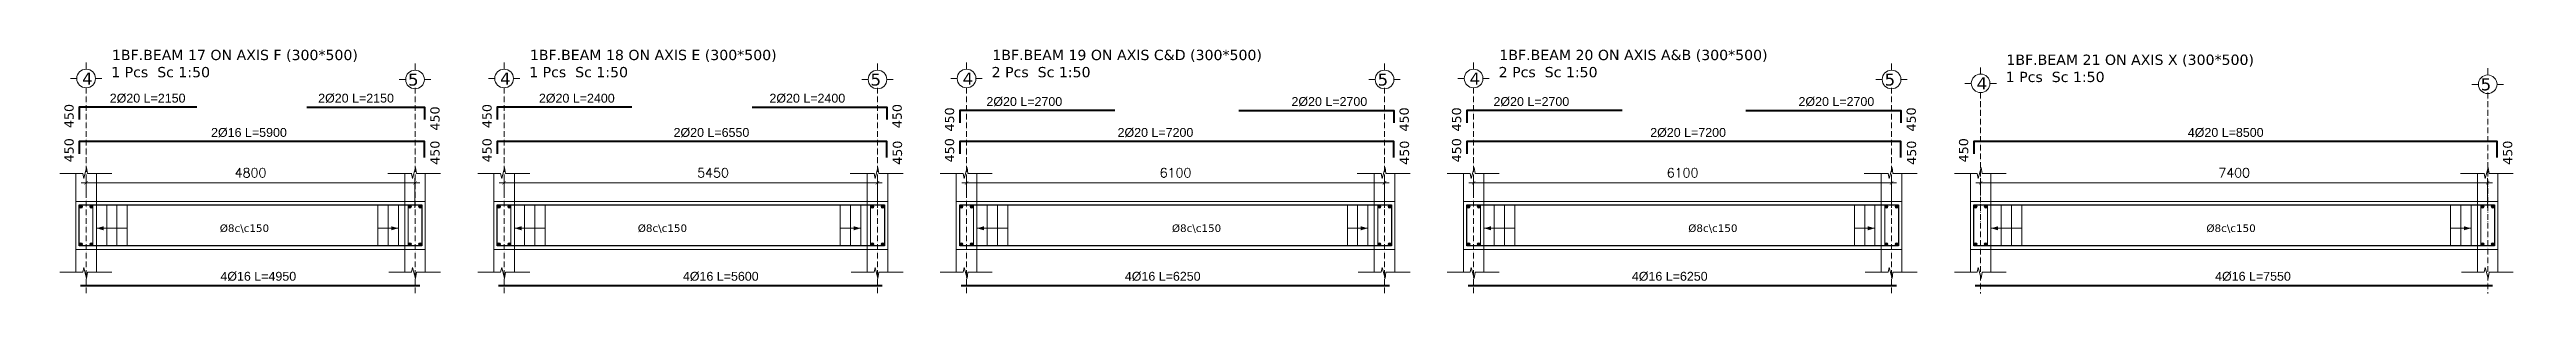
# Model space of a CAD drawing. Header units: inches. Extents: x -17020 to 43805, y -10194 to 123061.
# Drawn here: x -5486 to -1871, y 110133 to 110490 of the extents above; entities that cross this region are included whole.
import ezdxf

# ---------------------------------------------------------------- set-up
doc = ezdxf.new("R2010")
doc.units = ezdxf.units.IN
doc.header["$LTSCALE"] = 0.7
doc.header["$MEASUREMENT"] = 0
doc.linetypes.add('ACAD_ISO10W100', pattern=[18, 12, -3, 0, -3])
doc.layers.get('0').update_dxf_attribs({"lineweight": 13})
doc.layers.get('Defpoints').update_dxf_attribs({"lineweight": 5})
for name, color, linetype, lineweight in [('axis', 254, 'ACAD_ISO10W100', 9), ('BEAM FRAME', 5, 'Continuous', 18), ('COLUMN', 4, 'Continuous', 20), ('elevline', 30, 'Continuous', 20), ('FRAME 070', 5, 'Continuous', 60), ('hatch', 9, 'Continuous', 9), ('renforcment', 141, 'Continuous', 40), ('tex', 3, 'Continuous', 25), ('TEXT', 3, 'Continuous', 25), ('top rein. extension', 50, 'Continuous', 20), ('top renforcment', 7, 'Continuous', 40)]:
    doc.layers.add(name, color=color, linetype=linetype, lineweight=lineweight)
doc.styles.add('100', font='romans.shx', dxfattribs={"height": 13.5})
doc.styles.add('romanc', font='verdana.ttf', dxfattribs={"height": 250})
doc.styles.get("Standard").update_dxf_attribs({"font": 'arial.ttf', "height": 13})
doc.dimstyles.new('100', dxfattribs={"dimtxt": 13.5, "dimasz": 5, "dimexe": 7, "dimexo": 7, "dimgap": 8, "dimtad": 1, "dimdec": 0, "dimlfac": 10, "dimzin": 4, "dimdsep": 46, "dimtxsty": '100', "dimblk": 'ARCHTICK', "dimcen": 0.09, "dimdle": 7, "dimclrd": 1, "dimclre": 8, "dimclrt": 2, "dimadec": 0, "dimazin": 1, "dimtfac": 1, "dimtdec": 0, "dimtix": 1, "dimtofl": 0, "dimtmove": 0, "dimatfit": 3, "dimldrblk": 'ARCHTICK', "dimfxl": 0.18, "dimtolj": 1, "dimtzin": 0, "dimlwd": -1, "dimlwe": -1, "dimarcsym": 0})
doc.dimstyles.get("Standard").update_dxf_attribs({"dimtxt": 13, "dimasz": 5, "dimexe": 0.18, "dimexo": 0.0625, "dimgap": 6, "dimtad": 1, "dimdec": 0, "dimlfac": 10, "dimzin": 0, "dimdsep": 46, "dimtxsty": 'Standard', "dimblk": 'ARCHTICK', "dimcen": 0.09, "dimse1": 1, "dimse2": 1, "dimclrd": 1, "dimclre": 7, "dimclrt": 3, "dimadec": 0, "dimazin": 0, "dimtfac": 1, "dimtdec": 0, "dimtix": 1, "dimtofl": 0, "dimtmove": 0, "dimatfit": 3, "dimldrblk": 'ARCHTICK', "dimfxl": 1, "dimtolj": 1, "dimtzin": 0, "dimarcsym": 0})

msp = doc.modelspace()

# ---------------------------------------------------------------- texts
at = {"layer": 'tex', "style": 'romanc'}
for p in [(-5237.26, 110222.73, -33436.19), (-4627.26, 110222.73, -33436.19), (-3847.67, 110222.73, -33654.09), (-3094.12, 110222.73, -33436.19), (-2337.85, 110222.73, -33436.19)]:
    msp.add_text('%%C8c\\c150', height=11, dxfattribs=at).set_placement(p)
at = {"layer": 'TEXT', "style": 'romanc'}
for s, height, p in [('1BF.BEAM 17 ON AXIS F (300*500)', 15, (-5394.73, 110474.22)), ('1BF.BEAM 18 ON AXIS E (300*500)', 15, (-4784.73, 110474.22)), ('1BF.BEAM 19 ON AXIS C&D (300*500)', 15, (-4109.73, 110474.22, -217.91)), ('1BF.BEAM 20 ON AXIS A&B (300*500)', 15, (-3369.73, 110474.22)), ('1BF.BEAM 21 ON AXIS X (300*500)', 15, (-2629.73, 110467.19)), ('4', 17.6, (-5438.19, 110438.29)), ('1 Pcs  Sc 1:50 ', 15, (-5395.75, 110449.12)), ('5', 17.6, (-4962.53, 110436.93)), ('4', 17.6, (-4828.19, 110438.29)), ('1 Pcs  Sc 1:50 ', 15, (-4785.75, 110449.12)), ('5', 17.6, (-4287.53, 110436.93)), ('4', 17.6, (-4153.19, 110438.29, -217.91)), ('2 Pcs  Sc 1:50 ', 15, (-4110.75, 110449.12, -217.91)), ('5', 17.6, (-3547.53, 110436.93, -217.91)), ('4', 17.6, (-3413.19, 110438.29)), ('2 Pcs  Sc 1:50 ', 15, (-3370.75, 110449.12)), ('5', 17.6, (-2807.53, 110436.93)), ('4', 17.6, (-2673.19, 110431.27)), ('1 Pcs  Sc 1:50 ', 15, (-2630.75, 110442.1)), ('5', 17.6, (-1937.53, 110429.91))]:
    msp.add_text(s, height=height, dxfattribs=at).set_placement(p)
for p in [(-5450.53, 110374.66, -73392.95), (-4916.57, 110371.11, -72957.14), (-4840.53, 110374.6, -73392.95), (-4241.99, 110374.6, -73392.95), (-4165.53, 110369.7, -73828.76), (-3501.99, 110369.7, -73828.76), (-3425.53, 110369.7, -73610.86), (-2761.99, 110369.7, -73610.86), (-5450.53, 110324.53, -73392.95), (-4916.57, 110320.98, -72957.14), (-4840.53, 110324.53, -73392.95), (-4241.57, 110320.98, -72957.14), (-4165.53, 110324.53, -73610.86), (-3501.57, 110320.98, -73175.05), (-3425.53, 110324.53, -73392.95), (-2761.57, 110320.98, -72957.14), (-2685.53, 110324.53, -73392.95), (-1891.57, 110320.98, -72957.14)]:
    msp.add_text('450', height=13.5, rotation=90, dxfattribs=at).set_placement(p)

# ---------------------------------------------------------------- blocks, each defined once
blk = doc.blocks.new('_ArchTick')
at = {"color": 0, "linetype": 'ByBlock', "lineweight": 0, "const_width": 0.15}
blk.add_lwpolyline([(-0.5, -0.5), (0.5, 0.5)], dxfattribs=at)
blk = doc.blocks.new('*D1778')
at = {"color": 1, "transparency": 16777216}
blk.add_line((-4945.4, 110294.6), (-5439.4, 110294.6), dxfattribs=at)
at = {"color": 8, "transparency": 16777216}
for p, q in [((-5432.4, 110276.4), (-5432.4, 110301.6)), ((-4952.4, 110258), (-4952.4, 110301.6))]:
    blk.add_line(p, q, dxfattribs=at)
at = {"layer": 'Defpoints', "color": 0, "transparency": 16777216}
for p in [(-5432.4, 110294.6), (-5432.4, 110269.4), (-4952.4, 110251)]:
    blk.add_point(p, dxfattribs=at)
at = {"color": 1, "transparency": 16777216, "xscale": 5, "yscale": 5, "zscale": 5, "rotation": 180}
blk.add_blockref('_ArchTick', (-5432.4, 110294.6), dxfattribs=at)
at = {"color": 1, "transparency": 16777216, "xscale": 5, "yscale": 5, "zscale": 5}
blk.add_blockref('_ArchTick', (-4952.4, 110294.6), dxfattribs=at)
at = {"color": 2, "transparency": 16777216, "insert": (-5192.4, 110309.3), "char_height": 13.5, "attachment_point": 5, "style": '100'}
blk.add_mtext('\\A1;4800', dxfattribs=at)
blk = doc.blocks.new('*D1779')
at = {"layer": 'Defpoints', "color": 0, "transparency": 16777216}
for p in [(-5440.4, 110144.6, -37318.8), (-5440.4, 110144.6), (-4945.4, 110144.6, -13870.6)]:
    blk.add_point(p, dxfattribs=at)
at = {"layer": 'TEXT', "color": 3, "transparency": 16777216, "insert": (-5181.1, 110157.6), "char_height": 13, "attachment_point": 5}
blk.add_mtext('\\A1;4%%C16 L=4950', dxfattribs=at)
blk = doc.blocks.new('*D1780')
at = {"layer": 'Defpoints', "color": 0, "transparency": 16777216}
for p in [(-5485.8, 110355.1, -440.4), (-4895.8, 110355.1, 46.4), (-4895.8, 110355.1)]:
    blk.add_point(p, dxfattribs=at)
at = {"layer": 'TEXT', "color": 3, "transparency": 16777216, "insert": (-5194.7, 110368.1), "char_height": 13, "attachment_point": 5}
blk.add_mtext('\\A1;2%%C16 L=5900', dxfattribs=at)
blk = doc.blocks.new('*D1781')
at = {"color": 1, "transparency": 16777216}
blk.add_line((-4270.4, 110294.6), (-4829.4, 110294.6), dxfattribs=at)
at = {"color": 8, "transparency": 16777216}
for p, q in [((-4822.4, 110276.4), (-4822.4, 110301.6)), ((-4277.4, 110258), (-4277.4, 110301.6))]:
    blk.add_line(p, q, dxfattribs=at)
at = {"layer": 'Defpoints', "color": 0, "transparency": 16777216}
for p in [(-4822.4, 110294.6), (-4822.4, 110269.4), (-4277.4, 110251)]:
    blk.add_point(p, dxfattribs=at)
at = {"color": 1, "transparency": 16777216, "xscale": 5, "yscale": 5, "zscale": 5, "rotation": 180}
blk.add_blockref('_ArchTick', (-4822.4, 110294.6), dxfattribs=at)
at = {"color": 1, "transparency": 16777216, "xscale": 5, "yscale": 5, "zscale": 5}
blk.add_blockref('_ArchTick', (-4277.4, 110294.6), dxfattribs=at)
at = {"color": 2, "transparency": 16777216, "insert": (-4517.4, 110309.3), "char_height": 13.5, "attachment_point": 5, "style": '100'}
blk.add_mtext('\\A1;5450', dxfattribs=at)
blk = doc.blocks.new('*D1782')
at = {"layer": 'Defpoints', "color": 0, "transparency": 16777216}
for p in [(-4830.4, 110144.6, -37318.8), (-4830.4, 110144.6), (-4270.4, 110144.6, -13870.6)]:
    blk.add_point(p, dxfattribs=at)
at = {"layer": 'TEXT', "color": 3, "transparency": 16777216, "insert": (-4506.1, 110157.6), "char_height": 13, "attachment_point": 5}
blk.add_mtext('\\A1;4%%C16 L=5600', dxfattribs=at)
blk = doc.blocks.new('*D1783')
at = {"layer": 'Defpoints', "color": 0, "transparency": 16777216}
for p in [(-4875.8, 110355.1, -440.4), (-4220.8, 110355.1, 46.4), (-4220.8, 110355.1)]:
    blk.add_point(p, dxfattribs=at)
at = {"layer": 'TEXT', "color": 3, "transparency": 16777216, "insert": (-4519.7, 110368.1), "char_height": 13, "attachment_point": 5}
blk.add_mtext('\\A1;2%%C20 L=6550', dxfattribs=at)
blk = doc.blocks.new('*D1784')
at = {"color": 1, "transparency": 16777216}
blk.add_line((-3530.4, 110294.6), (-4154.4, 110294.6), dxfattribs=at)
at = {"color": 8, "transparency": 16777216}
for p, q in [((-4147.4, 110276.4), (-4147.4, 110301.6)), ((-3537.4, 110258), (-3537.4, 110301.6))]:
    blk.add_line(p, q, dxfattribs=at)
at = {"layer": 'Defpoints', "color": 0, "transparency": 16777216}
for p in [(-4147.4, 110294.6), (-4147.4, 110269.4), (-3537.4, 110251)]:
    blk.add_point(p, dxfattribs=at)
at = {"color": 1, "transparency": 16777216, "xscale": 5, "yscale": 5, "zscale": 5, "rotation": 180}
blk.add_blockref('_ArchTick', (-4147.4, 110294.6), dxfattribs=at)
at = {"color": 1, "transparency": 16777216, "xscale": 5, "yscale": 5, "zscale": 5}
blk.add_blockref('_ArchTick', (-3537.4, 110294.6), dxfattribs=at)
at = {"color": 2, "transparency": 16777216, "insert": (-3842.4, 110309.3), "char_height": 13.5, "attachment_point": 5, "style": '100'}
blk.add_mtext('\\A1;6100', dxfattribs=at)
blk = doc.blocks.new('*D1785')
at = {"layer": 'Defpoints', "color": 0, "transparency": 16777216}
for p in [(-4155.4, 110144.6, -37318.8), (-4155.4, 110144.6), (-3530.4, 110144.6, -13870.6)]:
    blk.add_point(p, dxfattribs=at)
at = {"layer": 'TEXT', "color": 3, "transparency": 16777216, "insert": (-3861.1, 110157.6), "char_height": 13, "attachment_point": 5}
blk.add_mtext('\\A1;4%%C16 L=6250', dxfattribs=at)
blk = doc.blocks.new('*D1786')
at = {"layer": 'Defpoints', "color": 0, "transparency": 16777216}
for p in [(-4200.8, 110355.1, -440.4), (-3480.8, 110355.1, 46.4), (-3480.8, 110355.1)]:
    blk.add_point(p, dxfattribs=at)
at = {"layer": 'TEXT', "color": 3, "transparency": 16777216, "insert": (-3871.7, 110368.1), "char_height": 13, "attachment_point": 5}
blk.add_mtext('\\A1;2%%C20 L=7200', dxfattribs=at)
blk = doc.blocks.new('*D1787')
at = {"color": 1, "transparency": 16777216}
blk.add_line((-2790.4, 110294.6), (-3414.4, 110294.6), dxfattribs=at)
at = {"color": 8, "transparency": 16777216}
for p, q in [((-3407.4, 110276.4), (-3407.4, 110301.6)), ((-2797.4, 110258), (-2797.4, 110301.6))]:
    blk.add_line(p, q, dxfattribs=at)
at = {"layer": 'Defpoints', "color": 0, "transparency": 16777216}
for p in [(-3407.4, 110294.6), (-3407.4, 110269.4), (-2797.4, 110251)]:
    blk.add_point(p, dxfattribs=at)
at = {"color": 1, "transparency": 16777216, "xscale": 5, "yscale": 5, "zscale": 5, "rotation": 180}
blk.add_blockref('_ArchTick', (-3407.4, 110294.6), dxfattribs=at)
at = {"color": 1, "transparency": 16777216, "xscale": 5, "yscale": 5, "zscale": 5}
blk.add_blockref('_ArchTick', (-2797.4, 110294.6), dxfattribs=at)
at = {"color": 2, "transparency": 16777216, "insert": (-3102.4, 110309.3), "char_height": 13.5, "attachment_point": 5, "style": '100'}
blk.add_mtext('\\A1;6100', dxfattribs=at)
blk = doc.blocks.new('*D1788')
at = {"layer": 'Defpoints', "color": 0, "transparency": 16777216}
for p in [(-3415.4, 110144.6, -37318.8), (-3415.4, 110144.6), (-2790.4, 110144.6, -13870.6)]:
    blk.add_point(p, dxfattribs=at)
at = {"layer": 'TEXT', "color": 3, "transparency": 16777216, "insert": (-3121.1, 110157.6), "char_height": 13, "attachment_point": 5}
blk.add_mtext('\\A1;4%%C16 L=6250', dxfattribs=at)
blk = doc.blocks.new('*D1789')
at = {"layer": 'Defpoints', "color": 0, "transparency": 16777216}
for p in [(-3460.8, 110355.1, -440.4), (-2740.8, 110355.1, 46.4), (-2740.8, 110355.1)]:
    blk.add_point(p, dxfattribs=at)
at = {"layer": 'TEXT', "color": 3, "transparency": 16777216, "insert": (-3094.3, 110368.1), "char_height": 13, "attachment_point": 5}
blk.add_mtext('\\A1;2%%C20 L=7200', dxfattribs=at)
blk = doc.blocks.new('*D1790')
at = {"color": 1, "transparency": 16777216}
blk.add_line((-1920.4, 110294.6), (-2674.4, 110294.6), dxfattribs=at)
at = {"color": 8, "transparency": 16777216}
for p, q in [((-2667.4, 110276.4), (-2667.4, 110301.6)), ((-1927.4, 110258), (-1927.4, 110301.6))]:
    blk.add_line(p, q, dxfattribs=at)
at = {"layer": 'Defpoints', "color": 0, "transparency": 16777216}
for p in [(-2667.4, 110294.6), (-2667.4, 110269.4), (-1927.4, 110251)]:
    blk.add_point(p, dxfattribs=at)
at = {"color": 1, "transparency": 16777216, "xscale": 5, "yscale": 5, "zscale": 5, "rotation": 180}
blk.add_blockref('_ArchTick', (-2667.4, 110294.6), dxfattribs=at)
at = {"color": 1, "transparency": 16777216, "xscale": 5, "yscale": 5, "zscale": 5}
blk.add_blockref('_ArchTick', (-1927.4, 110294.6), dxfattribs=at)
at = {"color": 2, "transparency": 16777216, "insert": (-2297.4, 110309.3), "char_height": 13.5, "attachment_point": 5, "style": '100'}
blk.add_mtext('\\A1;7400', dxfattribs=at)
blk = doc.blocks.new('*D1791')
at = {"layer": 'Defpoints', "color": 0, "transparency": 16777216}
for p in [(-2675.4, 110144.6, -37318.8), (-2675.4, 110144.6), (-1920.4, 110144.6, -13870.6)]:
    blk.add_point(p, dxfattribs=at)
at = {"layer": 'TEXT', "color": 3, "transparency": 16777216, "insert": (-2269.9, 110157.6), "char_height": 13, "attachment_point": 5}
blk.add_mtext('\\A1;4%%C16 L=7550', dxfattribs=at)
blk = doc.blocks.new('*D1792')
at = {"layer": 'Defpoints', "color": 0, "transparency": 16777216}
for p in [(-2720.8, 110355.1, -440.4), (-1870.8, 110355.1, 46.4), (-1870.8, 110355.1)]:
    blk.add_point(p, dxfattribs=at)
at = {"layer": 'TEXT', "color": 3, "transparency": 16777216, "insert": (-2309.7, 110368.1), "char_height": 13, "attachment_point": 5}
blk.add_mtext('\\A1;4%%C20 L=8500', dxfattribs=at)
blk = doc.blocks.new('*D1887')
at = {"layer": 'Defpoints', "color": 0, "transparency": 16777216}
for p in [(-5485.8, 110405.3, -440.4), (-5270.8, 110405.3, -264.3), (-5270.8, 110405.3)]:
    blk.add_point(p, dxfattribs=at)
at = {"layer": 'TEXT', "color": 3, "transparency": 16777216, "insert": (-5342.6, 110418.3), "char_height": 13, "attachment_point": 5}
blk.add_mtext('\\A1;2%%C20 L=2150', dxfattribs=at)
blk = doc.blocks.new('*D1888')
at = {"layer": 'Defpoints', "color": 0, "transparency": 16777216}
for p in [(-5110.3, 110405.3, -264.3), (-5110.3, 110405.3), (-4895.3, 110405.3, -440.4)]:
    blk.add_point(p, dxfattribs=at)
at = {"layer": 'TEXT', "color": 3, "transparency": 16777216, "insert": (-5038.4, 110418.3), "char_height": 13, "attachment_point": 5}
blk.add_mtext('\\A1;2%%C20 L=2150', dxfattribs=at)
blk = doc.blocks.new('*D1889')
at = {"layer": 'Defpoints', "color": 0, "transparency": 16777216}
for p in [(-4875.8, 110405.2, -440.4), (-4635.8, 110405.2, -263.2), (-4635.8, 110405.2)]:
    blk.add_point(p, dxfattribs=at)
at = {"layer": 'TEXT', "color": 3, "transparency": 16777216, "insert": (-4716.2, 110418.2), "char_height": 13, "attachment_point": 5}
blk.add_mtext('\\A1;2%%C20 L=2400', dxfattribs=at)
blk = doc.blocks.new('*D1890')
at = {"layer": 'Defpoints', "color": 0, "transparency": 16777216}
for p in [(-4460.3, 110405.2, -263.2), (-4460.3, 110405.2), (-4220.3, 110405.2, -440.4)]:
    blk.add_point(p, dxfattribs=at)
at = {"layer": 'TEXT', "color": 3, "transparency": 16777216, "insert": (-4379.8, 110418.2), "char_height": 13, "attachment_point": 5}
blk.add_mtext('\\A1;2%%C20 L=2400', dxfattribs=at)
blk = doc.blocks.new('*D1891')
at = {"layer": 'Defpoints', "color": 0, "transparency": 16777216}
for p in [(-4200.8, 110400.3, -440.4), (-3930.8, 110400.3, -258.9), (-3930.8, 110400.3)]:
    blk.add_point(p, dxfattribs=at)
at = {"layer": 'TEXT', "color": 3, "transparency": 16777216, "insert": (-4063.1, 110413.3), "char_height": 13, "attachment_point": 5}
blk.add_mtext('\\A1;2%%C20 L=2700', dxfattribs=at)
blk = doc.blocks.new('*D1892')
at = {"layer": 'Defpoints', "color": 0, "transparency": 16777216}
for p in [(-3750.3, 110400.3, -258.9), (-3750.3, 110400.3), (-3480.3, 110400.3, -440.4)]:
    blk.add_point(p, dxfattribs=at)
at = {"layer": 'TEXT', "color": 3, "transparency": 16777216, "insert": (-3617.9, 110413.3), "char_height": 13, "attachment_point": 5}
blk.add_mtext('\\A1;2%%C20 L=2700', dxfattribs=at)
blk = doc.blocks.new('*D1893')
at = {"layer": 'Defpoints', "color": 0, "transparency": 16777216}
for p in [(-3460.8, 110400.3, -440.4), (-3190.8, 110400.3, -258.9), (-3190.8, 110400.3)]:
    blk.add_point(p, dxfattribs=at)
at = {"layer": 'TEXT', "color": 3, "transparency": 16777216, "insert": (-3323.1, 110413.3), "char_height": 13, "attachment_point": 5}
blk.add_mtext('\\A1;2%%C20 L=2700', dxfattribs=at)
blk = doc.blocks.new('*D1894')
at = {"layer": 'Defpoints', "color": 0, "transparency": 16777216}
for p in [(-3010.3, 110400.3, -258.9), (-3010.3, 110400.3), (-2740.3, 110400.3, -440.4)]:
    blk.add_point(p, dxfattribs=at)
at = {"layer": 'TEXT', "color": 3, "transparency": 16777216, "insert": (-2877.9, 110413.3), "char_height": 13, "attachment_point": 5}
blk.add_mtext('\\A1;2%%C20 L=2700', dxfattribs=at)

# ---------------------------------------------------------------- dimensions: what is measured, and where the dimension line sits
for base, p1, p2, picture, middle in [((-5432.35, 110294.55), (-4952.35, 110251), (-5432.35, 110269.35), '*D1778', (-5192.35, 110294.55)), ((-4822.35, 110294.55), (-4277.35, 110251), (-4822.35, 110269.35), '*D1781', (-4517.35, 110294.55)), ((-4147.35, 110294.55, -217.91), (-3537.35, 110251, -217.91), (-4147.35, 110269.35, -217.91), '*D1784', (-3842.35, 110294.55, -217.91)), ((-3407.35, 110294.55), (-2797.35, 110251), (-3407.35, 110269.35), '*D1787', (-3102.35, 110294.55)), ((-2667.35, 110294.55), (-1927.35, 110251), (-2667.35, 110269.35), '*D1790', (-2297.35, 110294.55))]:
    dim = msp.add_linear_dim(base=base, p1=p1, p2=p2, angle=180, dimstyle='100')
    dim.commit()
    dim.dimension.update_dxf_attribs({"geometry": picture, "text_midpoint": middle, "dimtype": 160})
at = {"layer": 'TEXT'}
for base, p1, p2, angle, text, picture, middle in [((-5270.75, 110405.26), (-5485.75, 110405.26, -440.37), (-5270.75, 110405.26, -264.31), 0, '2%%C20 L=<>', '*D1887', (-5342.65, 110405.26)), ((-5110.25, 110405.26), (-4895.25, 110405.26, -440.37), (-5110.25, 110405.26, -264.31), 180, '2%%C20 L=<>', '*D1888', (-5038.36, 110405.26)), ((-4635.75, 110405.2), (-4875.75, 110405.2, -440.37), (-4635.75, 110405.2, -263.2), 0, '2%%C20 L=<>', '*D1889', (-4716.17, 110405.2)), ((-4460.25, 110405.2), (-4220.25, 110405.2, -440.37), (-4460.25, 110405.2, -263.2), 180, '2%%C20 L=<>', '*D1890', (-4379.84, 110405.2)), ((-3930.75, 110400.29, -435.81), (-4200.75, 110400.29, -876.18), (-3930.75, 110400.29, -694.73), 0, '2%%C20 L=<>', '*D1891', (-4063.09, 110400.29, -435.81)), ((-3750.25, 110400.29, -435.81), (-3480.25, 110400.29, -876.18), (-3750.25, 110400.29, -694.73), 180, '2%%C20 L=<>', '*D1892', (-3617.92, 110400.29, -435.81)), ((-3190.75, 110400.29, -217.91), (-3460.75, 110400.29, -658.27), (-3190.75, 110400.29, -476.82), 0, '2%%C20 L=<>', '*D1893', (-3323.09, 110400.29, -217.91)), ((-3010.25, 110400.29, -217.91), (-2740.25, 110400.29, -658.27), (-3010.25, 110400.29, -476.82), 180, '2%%C20 L=<>', '*D1894', (-2877.92, 110400.29, -217.91)), ((-4895.75, 110355.13), (-5485.75, 110355.13, -440.37), (-4895.75, 110355.13, 46.39), 0, '2%%C16 L=<>', '*D1780', (-5194.74, 110355.13)), ((-4220.75, 110355.13), (-4875.75, 110355.13, -440.37), (-4220.75, 110355.13, 46.39), 0, '2%%C20 L=<>', '*D1783', (-4519.74, 110355.13)), ((-3480.75, 110355.13, -217.91), (-4200.75, 110355.13, -658.27), (-3480.75, 110355.13, -171.52), 0, '2%%C20 L=<>', '*D1786', (-3871.73, 110355.13, -217.91)), ((-2740.75, 110355.13), (-3460.75, 110355.13, -440.37), (-2740.75, 110355.13, 46.39), 0, '2%%C20 L=<>', '*D1789', (-3094.26, 110355.13)), ((-1870.75, 110355.13), (-2720.75, 110355.13, -440.37), (-1870.75, 110355.13, 46.39), 0, '4%%C20 L=<>', '*D1792', (-2309.74, 110355.13)), ((-5440.35, 110144.6, 12366.96), (-4945.35, 110144.6, -1503.63), (-5440.35, 110144.6, -24951.83), 180, '4%%C16 L=<>', '*D1779', (-5181.1, 110144.6, 12366.96)), ((-4830.35, 110144.6, 12366.96), (-4270.35, 110144.6, -1503.63), (-4830.35, 110144.6, -24951.83), 180, '4%%C16 L=<>', '*D1782', (-4506.1, 110144.6, 12366.96)), ((-4155.35, 110144.6, 12149.06), (-3530.35, 110144.6, -1721.53), (-4155.35, 110144.6, -25169.73), 180, '4%%C16 L=<>', '*D1785', (-3861.12, 110144.6, 12149.06)), ((-3415.35, 110144.6, 12366.96), (-2790.35, 110144.6, -1503.63), (-3415.35, 110144.6, -24951.83), 180, '4%%C16 L=<>', '*D1788', (-3121.12, 110144.6, 12366.96)), ((-2675.35, 110144.6, 12366.96), (-1920.35, 110144.6, -1503.63), (-2675.35, 110144.6, -24951.83), 180, '4%%C16 L=<>', '*D1791', (-2269.92, 110144.6, 12366.96))]:
    dim = msp.add_linear_dim(base=base, p1=p1, p2=p2, angle=angle, text=text, dimstyle='Standard', override={"dimsd1": 1, "dimsd2": 1, "dimfxl": 0.1, "dimfxlon": 1}, dxfattribs=at)
    dim.commit()
    dim.dimension.update_dxf_attribs({"geometry": picture, "text_midpoint": middle, "dimtype": 161})

# ---------------------------------------------------------------- hatches: boundary and pattern name
at = {"layer": 'elevline'}
for points in [[(-5437.6, 110259.88, 1), (-5442.35, 110259.88, 1)], [(-5427.11, 110259.88, -1), (-5422.35, 110259.88, -1)], [(-4957.6, 110259.88, 1), (-4962.35, 110259.88, 1)], [(-4947.11, 110259.88, -1), (-4942.35, 110259.88, -1)], [(-4827.6, 110259.88, 1), (-4832.35, 110259.88, 1)], [(-4817.11, 110259.88, -1), (-4812.35, 110259.88, -1)], [(-4282.6, 110259.88, 1), (-4287.35, 110259.88, 1)], [(-4272.11, 110259.88, -1), (-4267.35, 110259.88, -1)], [(-4152.6, 110259.88, 1), (-4157.35, 110259.88, 1)], [(-4142.11, 110259.88, -1), (-4137.35, 110259.88, -1)], [(-3542.6, 110259.88, 1), (-3547.35, 110259.88, 1)], [(-3532.11, 110259.88, -1), (-3527.35, 110259.88, -1)], [(-3412.6, 110259.88, 1), (-3417.35, 110259.88, 1)], [(-3402.11, 110259.88, -1), (-3397.35, 110259.88, -1)], [(-2802.6, 110259.88, 1), (-2807.35, 110259.88, 1)], [(-2792.11, 110259.88, -1), (-2787.35, 110259.88, -1)], [(-2672.6, 110259.88, 1), (-2677.35, 110259.88, 1)], [(-2662.11, 110259.88, -1), (-2657.35, 110259.88, -1)], [(-1932.6, 110259.88, 1), (-1937.35, 110259.88, 1)], [(-1922.11, 110259.88, -1), (-1917.35, 110259.88, -1)], [(-5437.6, 110204.64, -1), (-5442.35, 110204.64, -1)], [(-5427.11, 110204.64, 1), (-5422.35, 110204.64, 1)], [(-4957.6, 110204.64, -1), (-4962.35, 110204.64, -1)], [(-4947.11, 110204.64, 1), (-4942.35, 110204.64, 1)], [(-4827.6, 110204.64, -1), (-4832.35, 110204.64, -1)], [(-4817.11, 110204.64, 1), (-4812.35, 110204.64, 1)], [(-4282.6, 110204.64, -1), (-4287.35, 110204.64, -1)], [(-4272.11, 110204.64, 1), (-4267.35, 110204.64, 1)], [(-4152.6, 110204.64, -1), (-4157.35, 110204.64, -1)], [(-4142.11, 110204.64, 1), (-4137.35, 110204.64, 1)], [(-3542.6, 110204.64, -1), (-3547.35, 110204.64, -1)], [(-3532.11, 110204.64, 1), (-3527.35, 110204.64, 1)], [(-3412.6, 110204.64, -1), (-3417.35, 110204.64, -1)], [(-3402.11, 110204.64, 1), (-3397.35, 110204.64, 1)], [(-2802.6, 110204.64, -1), (-2807.35, 110204.64, -1)], [(-2792.11, 110204.64, 1), (-2787.35, 110204.64, 1)], [(-2672.6, 110204.64, -1), (-2677.35, 110204.64, -1)], [(-2662.11, 110204.64, 1), (-2657.35, 110204.64, 1)], [(-1932.6, 110204.64, -1), (-1937.35, 110204.64, -1)], [(-1922.11, 110204.64, 1), (-1917.35, 110204.64, 1)]]:
    msp.add_hatch(color=256, dxfattribs=at).paths.add_polyline_path(points)

# ---------------------------------------------------------------- linework, layer by layer
at = {"layer": 'axis'}
for p, q in [((-5432.35, 110433.59), (-5432.35, 110132.52)), ((-4952.35, 110433.59), (-4952.35, 110132.52)), ((-4822.35, 110433.59), (-4822.35, 110132.52)), ((-4277.35, 110433.59), (-4277.35, 110132.52)), ((-4147.35, 110433.59, -217.91), (-4147.35, 110132.52, -217.91)), ((-3537.35, 110433.59, -217.91), (-3537.35, 110132.52, -217.91)), ((-3407.35, 110433.59), (-3407.35, 110132.52)), ((-2797.35, 110433.59), (-2797.35, 110132.52)), ((-2667.35, 110426.57), (-2667.35, 110132.52)), ((-1927.35, 110426.57), (-1927.35, 110132.52))]:
    msp.add_line(p, q, dxfattribs=at)
at = {"layer": 'BEAM FRAME', "elevation": 217.91}
for points in [[(-4937.35, 110197.26), (-5447.35, 110197.26), (-5447.35, 110267.26), (-4937.35, 110267.26)], [(-4262.35, 110197.26), (-4837.35, 110197.26), (-4837.35, 110267.26), (-4262.35, 110267.26)], [(-2782.35, 110197.26), (-3422.35, 110197.26), (-3422.35, 110267.26), (-2782.35, 110267.26)], [(-1912.35, 110197.26), (-2682.35, 110197.26), (-2682.35, 110267.26), (-1912.35, 110267.26)]]:
    msp.add_lwpolyline(points, close=True, dxfattribs=at)
at = {"layer": 'BEAM FRAME'}
msp.add_lwpolyline([(-3522.35, 110197.26), (-4162.35, 110197.26), (-4162.35, 110267.26), (-3522.35, 110267.26)], close=True, dxfattribs=at)
at = {"layer": 'COLUMN', "lineweight": 20}
for p, q in [((-5447.35, 110308.18, 217.91), (-5447.35, 110267.26, 217.91)), ((-5417.35, 110308.18, 217.91), (-5417.35, 110267.26, 217.91)), ((-4967.35, 110308.18, 217.91), (-4967.35, 110267.26, 217.91)), ((-4937.35, 110308.18, 217.91), (-4937.35, 110267.26, 217.91)), ((-4837.35, 110308.18, 217.91), (-4837.35, 110267.26, 217.91)), ((-4807.35, 110308.18, 217.91), (-4807.35, 110267.26, 217.91)), ((-4292.35, 110308.18, 217.91), (-4292.35, 110267.26, 217.91)), ((-4262.35, 110308.18, 217.91), (-4262.35, 110267.26, 217.91)), ((-4162.35, 110308.18), (-4162.35, 110267.26)), ((-4132.35, 110308.18), (-4132.35, 110267.26)), ((-3552.35, 110308.18), (-3552.35, 110267.26)), ((-3522.35, 110308.18), (-3522.35, 110267.26)), ((-3422.35, 110308.18, 217.91), (-3422.35, 110267.26, 217.91)), ((-3392.35, 110308.18, 217.91), (-3392.35, 110267.26, 217.91)), ((-2812.35, 110308.18, 217.91), (-2812.35, 110267.26, 217.91)), ((-2782.35, 110308.18, 217.91), (-2782.35, 110267.26, 217.91)), ((-2682.35, 110308.18, 217.91), (-2682.35, 110267.26, 217.91)), ((-2652.35, 110308.18, 217.91), (-2652.35, 110267.26, 217.91)), ((-1942.35, 110308.18, 217.91), (-1942.35, 110267.26, 217.91)), ((-1912.35, 110308.18, 217.91), (-1912.35, 110267.26, 217.91)), ((-5447.35, 110163.83, 217.91), (-5447.35, 110197.26, 217.91)), ((-5417.35, 110163.83, 217.91), (-5417.35, 110197.26, 217.91)), ((-4967.35, 110163.83, 217.91), (-4967.35, 110197.26, 217.91)), ((-4937.35, 110163.83, 217.91), (-4937.35, 110197.26, 217.91)), ((-4837.35, 110163.83, 217.91), (-4837.35, 110197.26, 217.91)), ((-4807.35, 110163.83, 217.91), (-4807.35, 110197.26, 217.91)), ((-4292.35, 110163.83, 217.91), (-4292.35, 110197.26, 217.91)), ((-4262.35, 110163.83, 217.91), (-4262.35, 110197.26, 217.91)), ((-4162.35, 110163.83), (-4162.35, 110197.26)), ((-4132.35, 110163.83), (-4132.35, 110197.26)), ((-3552.35, 110163.83), (-3552.35, 110197.26)), ((-3522.35, 110163.83), (-3522.35, 110197.26)), ((-3422.35, 110163.83, 217.91), (-3422.35, 110197.26, 217.91)), ((-3392.35, 110163.83, 217.91), (-3392.35, 110197.26, 217.91)), ((-2812.35, 110163.83, 217.91), (-2812.35, 110197.26, 217.91)), ((-2782.35, 110163.83, 217.91), (-2782.35, 110197.26, 217.91)), ((-2682.35, 110163.83, 217.91), (-2682.35, 110197.26, 217.91)), ((-2652.35, 110163.83, 217.91), (-2652.35, 110197.26, 217.91)), ((-1942.35, 110163.83, 217.91), (-1942.35, 110197.26, 217.91)), ((-1912.35, 110163.83, 217.91), (-1912.35, 110197.26, 217.91))]:
    msp.add_line(p, q, dxfattribs=at)
at = {"layer": 'elevline'}
for p, q in [((-5402.35, 110202.26), (-5402.35, 110262.26)), ((-5387.35, 110202.26), (-5387.35, 110262.26)), ((-5372.35, 110202.26), (-5372.35, 110262.26)), ((-5006.62, 110202.26), (-5006.62, 110262.26)), ((-4991.62, 110202.26), (-4991.62, 110262.26)), ((-4976.67, 110202.26), (-4976.67, 110262.26)), ((-4792.35, 110202.26), (-4792.35, 110262.26)), ((-4777.35, 110202.26), (-4777.35, 110262.26)), ((-4762.35, 110202.26), (-4762.35, 110262.26)), ((-4331.62, 110202.26), (-4331.62, 110262.26)), ((-4316.62, 110202.26), (-4316.62, 110262.26)), ((-4301.67, 110202.26), (-4301.67, 110262.26)), ((-4117.35, 110202.26, -217.91), (-4117.35, 110262.26, -217.91)), ((-4102.35, 110202.26, -217.91), (-4102.35, 110262.26, -217.91)), ((-4087.35, 110202.26, -217.91), (-4087.35, 110262.26, -217.91)), ((-3591.62, 110202.26, -217.91), (-3591.62, 110262.26, -217.91)), ((-3576.62, 110202.26, -217.91), (-3576.62, 110262.26, -217.91)), ((-3561.67, 110202.26, -217.91), (-3561.67, 110262.26, -217.91)), ((-3377.35, 110202.26), (-3377.35, 110262.26)), ((-3362.35, 110202.26), (-3362.35, 110262.26)), ((-3347.35, 110202.26), (-3347.35, 110262.26)), ((-2851.62, 110202.26), (-2851.62, 110262.26)), ((-2836.62, 110202.26), (-2836.62, 110262.26)), ((-2821.67, 110202.26), (-2821.67, 110262.26)), ((-2637.35, 110202.26), (-2637.35, 110262.26)), ((-2622.35, 110202.26), (-2622.35, 110262.26)), ((-2607.35, 110202.26), (-2607.35, 110262.26)), ((-1981.62, 110202.26), (-1981.62, 110262.26)), ((-1966.62, 110202.26), (-1966.62, 110262.26)), ((-1951.67, 110202.26), (-1951.67, 110262.26))]:
    msp.add_line(p, q, dxfattribs=at)
for centre in [(-5439.98, 110259.88), (-5424.73, 110259.88), (-4959.98, 110259.88), (-4944.73, 110259.88), (-4829.98, 110259.88), (-4814.73, 110259.88), (-4284.98, 110259.88), (-4269.73, 110259.88), (-4154.98, 110259.88, -217.91), (-4139.73, 110259.88, -217.91), (-3544.98, 110259.88, -217.91), (-3529.73, 110259.88, -217.91), (-3414.98, 110259.88), (-3399.73, 110259.88), (-2804.98, 110259.88), (-2789.73, 110259.88), (-2674.98, 110259.88), (-2659.73, 110259.88), (-1934.98, 110259.88), (-1919.73, 110259.88), (-5439.98, 110204.64), (-5424.73, 110204.64), (-4959.98, 110204.64), (-4944.73, 110204.64), (-4829.98, 110204.64), (-4814.73, 110204.64), (-4284.98, 110204.64), (-4269.73, 110204.64), (-4154.98, 110204.64, -217.91), (-4139.73, 110204.64, -217.91), (-3544.98, 110204.64, -217.91), (-3529.73, 110204.64, -217.91), (-3414.98, 110204.64), (-3399.73, 110204.64), (-2804.98, 110204.64), (-2789.73, 110204.64), (-2674.98, 110204.64), (-2659.73, 110204.64), (-1934.98, 110204.64), (-1919.73, 110204.64)]:
    msp.add_circle(centre, 2.38, dxfattribs=at)
at = {"layer": 'FRAME 070', "lineweight": 20}
for p, q in [((-5437.36, 110308.18, 217.91), (-5470.75, 110308.18, 217.91)), ((-5435.85, 110301.11, 217.91), (-5437.36, 110308.18, 217.91)), ((-5431.67, 110317.18, 217.91), (-5435.85, 110301.11, 217.91)), ((-5430.32, 110308.18, 217.91), (-5431.67, 110317.18, 217.91)), ((-5394.96, 110308.18, 217.91), (-5430.32, 110308.18, 217.91)), ((-4956.88, 110308.18, 217.91), (-4992.24, 110308.18, 217.91)), ((-4955.85, 110301.11, 217.91), (-4957.36, 110308.18, 217.91)), ((-4951.67, 110317.18, 217.91), (-4955.85, 110301.11, 217.91)), ((-4950.32, 110308.18, 217.91), (-4951.67, 110317.18, 217.91)), ((-4914.96, 110308.18, 217.91), (-4950.32, 110308.18, 217.91)), ((-4827.36, 110308.18, 217.91), (-4860.75, 110308.18, 217.91)), ((-4825.85, 110301.11, 217.91), (-4827.36, 110308.18, 217.91)), ((-4821.67, 110317.18, 217.91), (-4825.85, 110301.11, 217.91)), ((-4820.32, 110308.18, 217.91), (-4821.67, 110317.18, 217.91)), ((-4784.96, 110308.18, 217.91), (-4820.32, 110308.18, 217.91)), ((-4281.88, 110308.18, 217.91), (-4317.24, 110308.18, 217.91)), ((-4280.85, 110301.11, 217.91), (-4282.36, 110308.18, 217.91)), ((-4276.67, 110317.18, 217.91), (-4280.85, 110301.11, 217.91)), ((-4275.32, 110308.18, 217.91), (-4276.67, 110317.18, 217.91)), ((-4239.96, 110308.18, 217.91), (-4275.32, 110308.18, 217.91)), ((-4152.36, 110308.18), (-4185.75, 110308.18)), ((-4150.85, 110301.11), (-4152.36, 110308.18)), ((-4146.67, 110317.18), (-4150.85, 110301.11)), ((-4145.32, 110308.18), (-4146.67, 110317.18)), ((-4109.96, 110308.18), (-4145.32, 110308.18)), ((-3541.88, 110308.18), (-3577.24, 110308.18)), ((-3540.85, 110301.11), (-3542.36, 110308.18)), ((-3536.67, 110317.18), (-3540.85, 110301.11)), ((-3535.32, 110308.18), (-3536.67, 110317.18)), ((-3499.96, 110308.18), (-3535.32, 110308.18)), ((-3412.36, 110308.18, 217.91), (-3445.75, 110308.18, 217.91)), ((-3410.85, 110301.11, 217.91), (-3412.36, 110308.18, 217.91)), ((-3406.67, 110317.18, 217.91), (-3410.85, 110301.11, 217.91)), ((-3405.32, 110308.18, 217.91), (-3406.67, 110317.18, 217.91)), ((-3369.96, 110308.18, 217.91), (-3405.32, 110308.18, 217.91)), ((-2801.88, 110308.18, 217.91), (-2837.24, 110308.18, 217.91)), ((-2800.85, 110301.11, 217.91), (-2802.36, 110308.18, 217.91)), ((-2796.67, 110317.18, 217.91), (-2800.85, 110301.11, 217.91)), ((-2795.32, 110308.18, 217.91), (-2796.67, 110317.18, 217.91)), ((-2759.96, 110308.18, 217.91), (-2795.32, 110308.18, 217.91)), ((-2672.36, 110308.18, 217.91), (-2705.75, 110308.18, 217.91)), ((-2670.85, 110301.11, 217.91), (-2672.36, 110308.18, 217.91)), ((-2666.67, 110317.18, 217.91), (-2670.85, 110301.11, 217.91)), ((-2665.32, 110308.18, 217.91), (-2666.67, 110317.18, 217.91)), ((-2629.96, 110308.18, 217.91), (-2665.32, 110308.18, 217.91)), ((-1931.88, 110308.18, 217.91), (-1967.24, 110308.18, 217.91)), ((-1930.85, 110301.11, 217.91), (-1932.36, 110308.18, 217.91)), ((-1926.67, 110317.18, 217.91), (-1930.85, 110301.11, 217.91)), ((-1925.32, 110308.18, 217.91), (-1926.67, 110317.18, 217.91)), ((-1889.96, 110308.18, 217.91), (-1925.32, 110308.18, 217.91)), ((-5437.36, 110163.83, 217.91), (-5470.75, 110163.83, 217.91)), ((-5435.85, 110170.91, 217.91), (-5437.36, 110163.83, 217.91)), ((-5431.67, 110154.83, 217.91), (-5435.85, 110170.91, 217.91)), ((-5430.32, 110163.83, 217.91), (-5431.67, 110154.83, 217.91)), ((-5394.96, 110163.83, 217.91), (-5430.32, 110163.83, 217.91)), ((-4957.36, 110163.83, 217.91), (-4990.75, 110163.83, 217.91)), ((-4955.85, 110170.91, 217.91), (-4957.36, 110163.83, 217.91)), ((-4951.67, 110154.83, 217.91), (-4955.85, 110170.91, 217.91)), ((-4950.32, 110163.83, 217.91), (-4951.67, 110154.83, 217.91)), ((-4914.96, 110163.83, 217.91), (-4950.32, 110163.83, 217.91)), ((-4827.36, 110163.83, 217.91), (-4860.75, 110163.83, 217.91)), ((-4825.85, 110170.91, 217.91), (-4827.36, 110163.83, 217.91)), ((-4821.67, 110154.83, 217.91), (-4825.85, 110170.91, 217.91)), ((-4820.32, 110163.83, 217.91), (-4821.67, 110154.83, 217.91)), ((-4784.96, 110163.83, 217.91), (-4820.32, 110163.83, 217.91)), ((-4282.36, 110163.83, 217.91), (-4315.75, 110163.83, 217.91)), ((-4280.85, 110170.91, 217.91), (-4282.36, 110163.83, 217.91)), ((-4276.67, 110154.83, 217.91), (-4280.85, 110170.91, 217.91)), ((-4275.32, 110163.83, 217.91), (-4276.67, 110154.83, 217.91)), ((-4239.96, 110163.83, 217.91), (-4275.32, 110163.83, 217.91)), ((-4152.36, 110163.83), (-4185.75, 110163.83)), ((-4150.85, 110170.91), (-4152.36, 110163.83)), ((-4146.67, 110154.83), (-4150.85, 110170.91)), ((-4145.32, 110163.83), (-4146.67, 110154.83)), ((-4109.96, 110163.83), (-4145.32, 110163.83)), ((-3542.36, 110163.83), (-3575.75, 110163.83)), ((-3540.85, 110170.91), (-3542.36, 110163.83)), ((-3536.67, 110154.83), (-3540.85, 110170.91)), ((-3535.32, 110163.83), (-3536.67, 110154.83)), ((-3499.96, 110163.83), (-3535.32, 110163.83)), ((-3412.36, 110163.83, 217.91), (-3445.75, 110163.83, 217.91)), ((-3410.85, 110170.91, 217.91), (-3412.36, 110163.83, 217.91)), ((-3406.67, 110154.83, 217.91), (-3410.85, 110170.91, 217.91)), ((-3405.32, 110163.83, 217.91), (-3406.67, 110154.83, 217.91)), ((-3369.96, 110163.83, 217.91), (-3405.32, 110163.83, 217.91)), ((-2802.36, 110163.83, 217.91), (-2835.75, 110163.83, 217.91)), ((-2800.85, 110170.91, 217.91), (-2802.36, 110163.83, 217.91)), ((-2796.67, 110154.83, 217.91), (-2800.85, 110170.91, 217.91)), ((-2795.32, 110163.83, 217.91), (-2796.67, 110154.83, 217.91)), ((-2759.96, 110163.83, 217.91), (-2795.32, 110163.83, 217.91)), ((-2672.36, 110163.83, 217.91), (-2705.75, 110163.83, 217.91)), ((-2670.85, 110170.91, 217.91), (-2672.36, 110163.83, 217.91)), ((-2666.67, 110154.83, 217.91), (-2670.85, 110170.91, 217.91)), ((-2665.32, 110163.83, 217.91), (-2666.67, 110154.83, 217.91)), ((-2629.96, 110163.83, 217.91), (-2665.32, 110163.83, 217.91)), ((-1932.36, 110163.83, 217.91), (-1965.75, 110163.83, 217.91)), ((-1930.85, 110170.91, 217.91), (-1932.36, 110163.83, 217.91)), ((-1926.67, 110154.83, 217.91), (-1930.85, 110170.91, 217.91)), ((-1925.32, 110163.83, 217.91), (-1926.67, 110154.83, 217.91)), ((-1889.96, 110163.83, 217.91), (-1925.32, 110163.83, 217.91))]:
    msp.add_line(p, q, dxfattribs=at)
at = {"layer": 'FRAME 070', "lineweight": 15}
for points in [[(-5417.35, 110197.26), (-5447.35, 110197.26), (-5447.35, 110267.26), (-5417.35, 110267.26)], [(-4937.35, 110197.26), (-4967.35, 110197.26), (-4967.35, 110267.26), (-4937.35, 110267.26)], [(-4807.35, 110197.26), (-4837.35, 110197.26), (-4837.35, 110267.26), (-4807.35, 110267.26)], [(-4262.35, 110197.26), (-4292.35, 110197.26), (-4292.35, 110267.26), (-4262.35, 110267.26)], [(-3392.35, 110197.26), (-3422.35, 110197.26), (-3422.35, 110267.26), (-3392.35, 110267.26)], [(-2782.35, 110197.26), (-2812.35, 110197.26), (-2812.35, 110267.26), (-2782.35, 110267.26)], [(-2652.35, 110197.26), (-2682.35, 110197.26), (-2682.35, 110267.26), (-2652.35, 110267.26)], [(-1912.35, 110197.26), (-1942.35, 110197.26), (-1942.35, 110267.26), (-1912.35, 110267.26)]]:
    msp.add_lwpolyline(points, close=True, dxfattribs=at)
at = {"layer": 'FRAME 070', "lineweight": 15, "elevation": -217.91}
for points in [[(-4132.35, 110197.26), (-4162.35, 110197.26), (-4162.35, 110267.26), (-4132.35, 110267.26)], [(-3522.35, 110197.26), (-3552.35, 110197.26), (-3552.35, 110267.26), (-3522.35, 110267.26)]]:
    msp.add_lwpolyline(points, close=True, dxfattribs=at)
at = {"layer": 'hatch'}
for p, q in [((-5455.28, 110447.09), (-5445.54, 110447.09)), ((-5432.35, 110470.57), (-5432.35, 110460.83)), ((-5409.43, 110447.09), (-5419.16, 110447.09)), ((-4975.28, 110445.73), (-4965.54, 110445.73)), ((-4952.35, 110469.21), (-4952.35, 110459.47)), ((-4929.43, 110445.73), (-4939.16, 110445.73)), ((-4845.28, 110447.09), (-4835.54, 110447.09)), ((-4822.35, 110470.57), (-4822.35, 110460.83)), ((-4799.43, 110447.09), (-4809.16, 110447.09)), ((-4300.28, 110445.73), (-4290.54, 110445.73)), ((-4277.35, 110469.21), (-4277.35, 110459.47)), ((-4254.43, 110445.73), (-4264.16, 110445.73)), ((-4170.28, 110447.09, -217.91), (-4160.54, 110447.09, -217.91)), ((-4147.35, 110470.57, -217.91), (-4147.35, 110460.83, -217.91)), ((-4124.43, 110447.09, -217.91), (-4134.16, 110447.09, -217.91)), ((-3560.28, 110445.73, -217.91), (-3550.54, 110445.73, -217.91)), ((-3537.35, 110469.21, -217.91), (-3537.35, 110459.47, -217.91)), ((-3514.43, 110445.73, -217.91), (-3524.16, 110445.73, -217.91)), ((-3430.28, 110447.09), (-3420.54, 110447.09)), ((-3407.35, 110470.57), (-3407.35, 110460.83)), ((-3384.43, 110447.09), (-3394.16, 110447.09)), ((-2820.28, 110445.73), (-2810.54, 110445.73)), ((-2797.35, 110469.21), (-2797.35, 110459.47)), ((-2774.43, 110445.73), (-2784.16, 110445.73)), ((-2690.28, 110440.07), (-2680.54, 110440.07)), ((-2667.35, 110463.55), (-2667.35, 110453.81)), ((-2644.43, 110440.07), (-2654.16, 110440.07)), ((-1950.28, 110438.71), (-1940.54, 110438.71)), ((-1927.35, 110462.19), (-1927.35, 110452.45)), ((-1904.43, 110438.71), (-1914.16, 110438.71))]:
    msp.add_line(p, q, dxfattribs=at)
for centre in [(-5432.35, 110447.21), (-4952.35, 110445.85), (-4822.35, 110447.21), (-4277.35, 110445.85), (-4147.35, 110447.21, -217.91), (-3537.35, 110445.85, -217.91), (-3407.35, 110447.21), (-2797.35, 110445.85), (-2667.35, 110440.19), (-1927.35, 110438.83)]:
    msp.add_circle(centre, 13.62, dxfattribs=at)
at = {"layer": 'renforcment', "lineweight": -2, "elevation": 217.91}
for points in [[(-4942.35, 110202.26), (-5442.35, 110202.26), (-5442.35, 110262.26), (-4942.35, 110262.26)], [(-4267.35, 110202.26), (-4832.35, 110202.26), (-4832.35, 110262.26), (-4267.35, 110262.26)], [(-2787.35, 110202.26), (-3417.35, 110202.26), (-3417.35, 110262.26), (-2787.35, 110262.26)], [(-1917.35, 110202.26), (-2677.35, 110202.26), (-2677.35, 110262.26), (-1917.35, 110262.26)]]:
    msp.add_lwpolyline(points, close=True, dxfattribs=at)
at = {"layer": 'renforcment', "lineweight": -2}
msp.add_lwpolyline([(-3527.35, 110202.26), (-4157.35, 110202.26), (-4157.35, 110262.26), (-3527.35, 110262.26)], close=True, dxfattribs=at)
at = {"layer": 'top rein. extension'}
for p, q in [((-5417.31, 110228.1), (-5372.35, 110228.1)), ((-4976.67, 110228.1), (-5006.62, 110228.1)), ((-4807.31, 110228.1), (-4762.35, 110228.1)), ((-4301.67, 110228.1), (-4331.62, 110228.1)), ((-4132.31, 110228.1, -217.91), (-4087.35, 110228.1, -217.91)), ((-3561.67, 110228.1, -217.91), (-3591.62, 110228.1, -217.91)), ((-3392.31, 110228.1), (-3347.35, 110228.1)), ((-2821.67, 110228.1), (-2851.62, 110228.1)), ((-2652.31, 110228.1), (-2607.35, 110228.1)), ((-1951.67, 110228.1), (-1981.62, 110228.1))]:
    msp.add_line(p, q, dxfattribs=at)
for points in [[(-5406.84, 110231.1), (-5416.97, 110228.1), (-5406.84, 110225.1)], [(-4987.14, 110231.1), (-4977.01, 110228.1), (-4987.14, 110225.1)], [(-4796.84, 110231.1), (-4806.97, 110228.1), (-4796.84, 110225.1)], [(-4312.14, 110231.1), (-4302.01, 110228.1), (-4312.14, 110225.1)], [(-4121.84, 110231.1, -217.91), (-4131.97, 110228.1, -217.91), (-4121.84, 110225.1, -217.91)], [(-3572.14, 110231.1, -217.91), (-3562.01, 110228.1, -217.91), (-3572.14, 110225.1, -217.91)], [(-3381.84, 110231.1), (-3391.97, 110228.1), (-3381.84, 110225.1)], [(-2832.14, 110231.1), (-2822.01, 110228.1), (-2832.14, 110225.1)], [(-2641.84, 110231.1), (-2651.97, 110228.1), (-2641.84, 110225.1)], [(-1962.14, 110231.1), (-1952.01, 110228.1), (-1962.14, 110225.1)]]:
    msp.add_solid(points, dxfattribs=at)
at = {"layer": 'top renforcment'}
for p, q in [((-5440.35, 110144.6, -217.91), (-4945.35, 110144.6, -217.91)), ((-4830.35, 110144.6, -217.91), (-4270.35, 110144.6, -217.91)), ((-4155.35, 110144.6, -435.81), (-3530.35, 110144.6, -435.81)), ((-3415.35, 110144.6, -217.91), (-2790.35, 110144.6, -217.91)), ((-2675.35, 110144.6, -217.91), (-1920.35, 110144.6, -217.91))]:
    msp.add_line(p, q, dxfattribs=at)
for points in [[(-5270.75, 110405.26), (-5442.35, 110405.26), (-5442.35, 110387.37)], [(-5110.25, 110405.26), (-4938.65, 110405.26), (-4938.65, 110387.37)], [(-4635.75, 110405.2), (-4832.35, 110405.2), (-4832.35, 110387.31)], [(-4460.25, 110405.2), (-4263.65, 110405.2), (-4263.65, 110387.31)], [(-4938.65, 110331.86), (-4938.65, 110355.13), (-5442.35, 110355.13), (-5442.35, 110337.24)], [(-4263.65, 110331.86), (-4263.65, 110355.13), (-4832.35, 110355.13), (-4832.35, 110337.24)], [(-2783.65, 110331.86), (-2783.65, 110355.13), (-3417.35, 110355.13), (-3417.35, 110337.24)], [(-1913.65, 110331.86), (-1913.65, 110355.13), (-2677.35, 110355.13), (-2677.35, 110337.24)]]:
    msp.add_lwpolyline(points, dxfattribs=at)
for points, elevation in [([(-3930.75, 110400.29), (-4157.35, 110400.29), (-4157.35, 110382.4)], -435.81), ([(-3750.25, 110400.29), (-3523.65, 110400.29), (-3523.65, 110382.4)], -435.81), ([(-3190.75, 110400.29), (-3417.35, 110400.29), (-3417.35, 110382.4)], -217.91), ([(-3010.25, 110400.29), (-2783.65, 110400.29), (-2783.65, 110382.4)], -217.91), ([(-3523.65, 110331.86), (-3523.65, 110355.13), (-4157.35, 110355.13), (-4157.35, 110337.24)], -217.91)]:
    msp.add_lwpolyline(points, dxfattribs=dict(at, elevation=elevation))
at = {"layer": 'top renforcment', "lineweight": 15}
for points in [[(-5422.35, 110202.26), (-5442.35, 110202.26), (-5442.35, 110262.26), (-5422.35, 110262.26)], [(-4942.35, 110202.26), (-4962.35, 110202.26), (-4962.35, 110262.26), (-4942.35, 110262.26)], [(-4812.35, 110202.26), (-4832.35, 110202.26), (-4832.35, 110262.26), (-4812.35, 110262.26)], [(-4267.35, 110202.26), (-4287.35, 110202.26), (-4287.35, 110262.26), (-4267.35, 110262.26)], [(-3397.35, 110202.26), (-3417.35, 110202.26), (-3417.35, 110262.26), (-3397.35, 110262.26)], [(-2787.35, 110202.26), (-2807.35, 110202.26), (-2807.35, 110262.26), (-2787.35, 110262.26)], [(-2657.35, 110202.26), (-2677.35, 110202.26), (-2677.35, 110262.26), (-2657.35, 110262.26)], [(-1917.35, 110202.26), (-1937.35, 110202.26), (-1937.35, 110262.26), (-1917.35, 110262.26)]]:
    msp.add_lwpolyline(points, close=True, dxfattribs=at)
at = {"layer": 'top renforcment', "lineweight": 15, "elevation": -217.91}
for points in [[(-4137.35, 110202.26), (-4157.35, 110202.26), (-4157.35, 110262.26), (-4137.35, 110262.26)], [(-3527.35, 110202.26), (-3547.35, 110202.26), (-3547.35, 110262.26), (-3527.35, 110262.26)]]:
    msp.add_lwpolyline(points, close=True, dxfattribs=at)

msp.set_redraw_order([(e.dxf.handle, doc.entitydb.next_handle()) for e in msp.query("TEXT MTEXT ATTDEF DIMENSION ARC_DIMENSION")])  # texts and dimensions are drawn at this point

doc.saveas('drawing.dxf')
